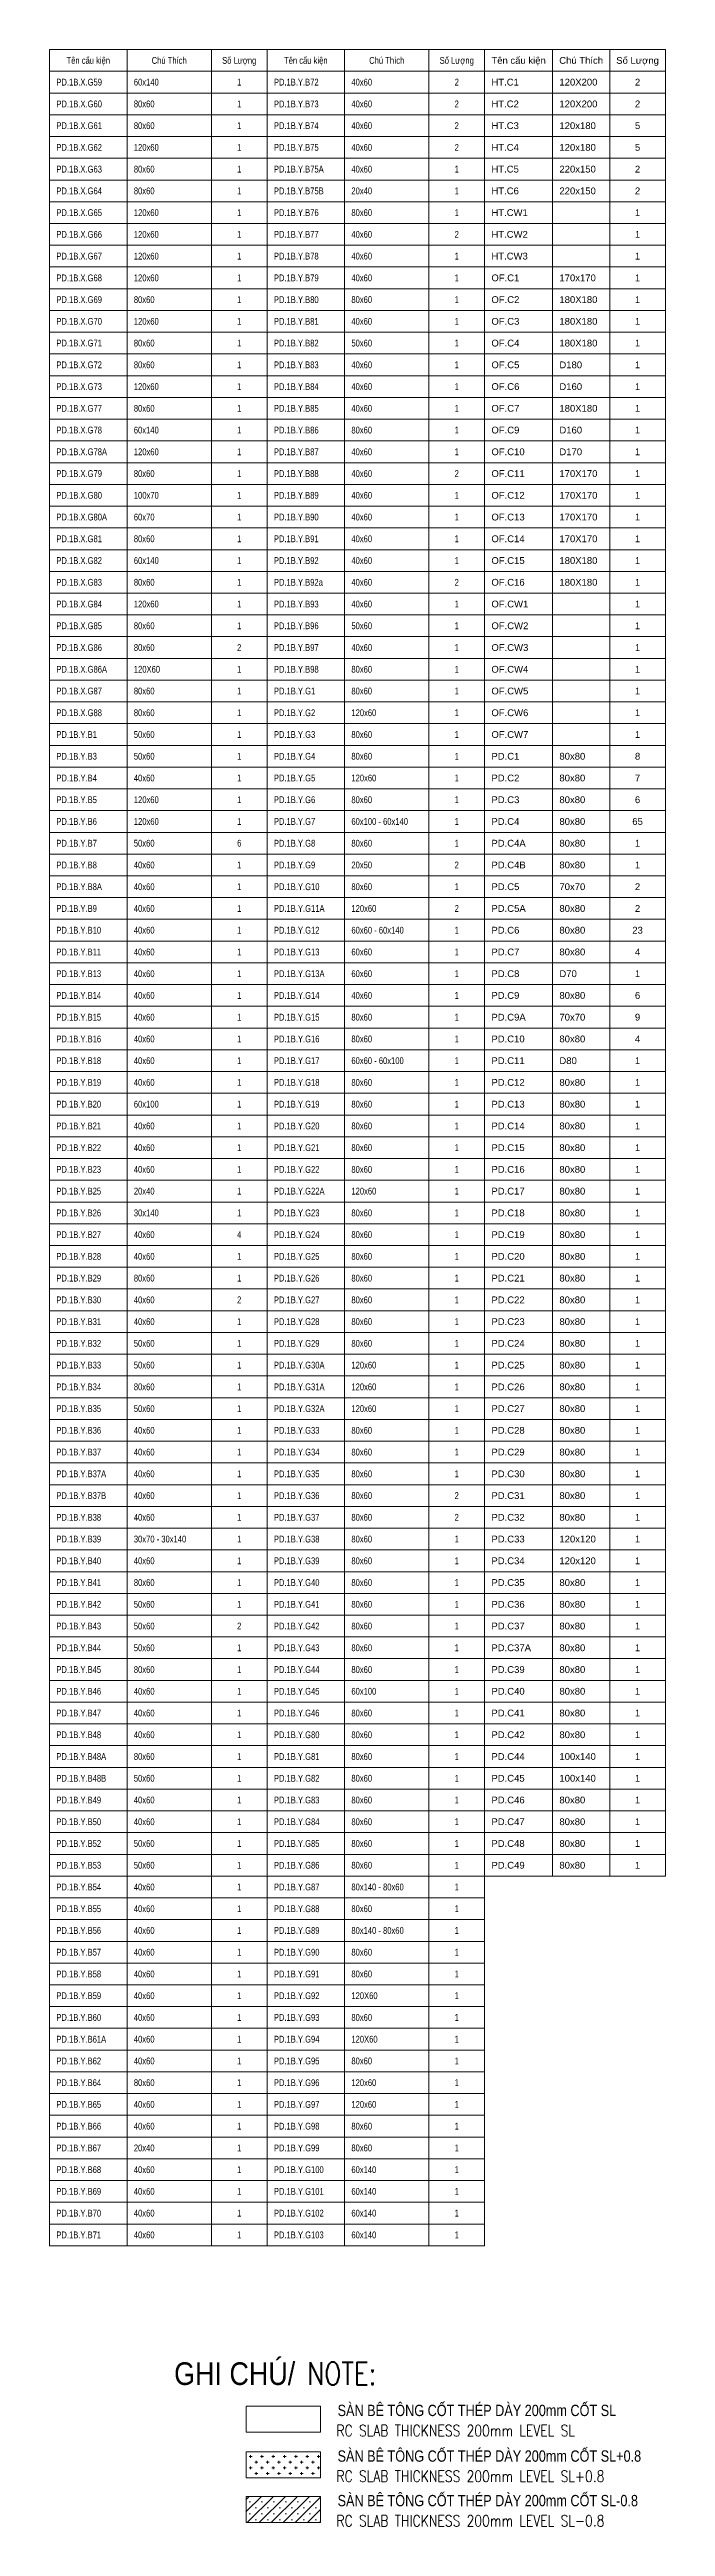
# Model space of a CAD drawing. Header units: millimetres. Extents: x -186788 to 266101, y -9748 to 236614.
# Drawn here: x 238921 to 266101, y -9748 to 99604 of the extents above; entities that cross this region are included whole.
import ezdxf
from ezdxf.enums import TextEntityAlignment as Align

# ---------------------------------------------------------------- set-up
doc = ezdxf.new("R2010")
doc.units = ezdxf.units.MM
doc.header["$MEASUREMENT"] = 0
for name, color, linetype, lineweight in [('NDC_FRAME', 7, 'Continuous', 20), ('NDC_S_CONTINUOUS', 3, 'Continuous', 20), ('NDC_S_ENG TEXT', 2, 'Continuous', 20), ('NDC_S_VN TEXT', 7, 'Continuous', 20)]:
    doc.layers.add(name, color=color, linetype=linetype, lineweight=lineweight)
doc.styles.add('NDC_ARIAL', font='arial.ttf', dxfattribs={"width": 0.85})
doc.styles.add('NDC_EN TXT', font='romans.shx', dxfattribs={"width": 0.8})
doc.styles.add('NDC_VIE TXT', font='arial.ttf', dxfattribs={"width": 0.8})

msp = doc.modelspace()

# ---------------------------------------------------------------- texts
at = {"layer": 'NDC_S_ENG TEXT', "style": 'NDC_EN TXT', "width": 0.8}
for s, p in [('RC SLAB THICKNESS 200mm LEVEL SL', (251581.6, -5766.7)), ('RC SLAB THICKNESS 200mm LEVEL SL+0.8', (251581.6, -7781.4)), ('RC SLAB THICKNESS 200mm LEVEL SL-0.8', (251581.6, -9748))]:
    msp.add_text(s, height=500, dxfattribs=at).set_placement(p)
at = {"layer": 'NDC_S_ENG TEXT', "insert": (250291.2, -2501.4), "char_height": 1000, "attachment_point": 1, "line_spacing_factor": 0.7, "style": 'NDC_EN TXT'}
msp.add_mtext_dynamic_manual_height_columns('NOTE:', width=14868.7, gutter_width=13.3, heights=[0], dxfattribs=at)
at = {"layer": 'NDC_S_VN TEXT', "style": 'NDC_ARIAL', "width": 0.8}
for s, p in [('Tên cấu kiện', (240631.5, 99124.1)), ('Chú Thích', (244201.5, 99124.1)), ('Số Lượng', (247291.5, 99124.1)), ('Tên cấu kiện', (250231.5, 99124.1)), ('Chú Thích', (253801.5, 99124.1)), ('Số Lượng', (256891.5, 99124.1)), ('1', (247291.5, 98164.1)), ('1', (247291.5, 97204.1)), ('2', (256891.5, 98164.1)), ('2', (256891.5, 97204.1)), ('1', (247291.5, 96244.1)), ('2', (256891.5, 96244.1)), ('1', (247291.5, 95284.1)), ('2', (256891.5, 95284.1)), ('1', (247291.5, 94324.1)), ('1', (256891.5, 94324.1)), ('1', (247291.5, 93364.1)), ('1', (256891.5, 93364.1)), ('1', (247291.5, 92404.1)), ('1', (256891.5, 92404.1)), ('1', (247291.5, 91444.1)), ('2', (256891.5, 91444.1)), ('1', (247291.5, 90484.1)), ('1', (247291.5, 89524.1)), ('1', (256891.5, 90484.1)), ('1', (256891.5, 89524.1)), ('1', (247291.5, 88564.1)), ('1', (256891.5, 88564.1)), ('1', (247291.5, 87604.1)), ('1', (256891.5, 87604.1)), ('1', (247291.5, 86644.1)), ('1', (256891.5, 86644.1)), ('1', (247291.5, 85684.1)), ('1', (256891.5, 85684.1)), ('1', (247291.5, 84724.1)), ('1', (256891.5, 84724.1)), ('1', (247291.5, 83764.1)), ('1', (256891.5, 83764.1)), ('1', (247291.5, 82804.1)), ('1', (256891.5, 82804.1)), ('1', (247291.5, 81844.1)), ('1', (247291.5, 80884.1)), ('2', (256891.5, 80884.1)), ('1', (256891.5, 81844.1)), ('1', (247291.5, 79924.1)), ('1', (256891.5, 79924.1)), ('1', (247291.5, 78964.1)), ('1', (256891.5, 78964.1)), ('1', (247291.5, 78004.1)), ('1', (256891.5, 78004.1)), ('1', (247291.5, 77044.1)), ('1', (256891.5, 77044.1)), ('1', (247291.5, 76084.1)), ('2', (256891.5, 76084.1)), ('1', (247291.5, 75124.1)), ('1', (256891.5, 75124.1)), ('2', (247291.5, 73204.1)), ('1', (247291.5, 74164.1)), ('1', (256891.5, 74164.1)), ('1', (256891.5, 73204.1)), ('1', (247291.5, 72244.1)), ('1', (256891.5, 72244.1)), ('1', (247291.5, 71284.1)), ('1', (256891.5, 71284.1)), ('1', (247291.5, 70324.1)), ('1', (256891.5, 70324.1)), ('1', (247291.5, 69364.1)), ('1', (256891.5, 69364.1)), ('1', (247291.5, 68404.1)), ('1', (256891.5, 68404.1)), ('1', (247291.5, 67444.1)), ('1', (256891.5, 67444.1)), ('1', (247291.5, 66484.1)), ('1', (247291.5, 65524.1)), ('1', (256891.5, 66484.1)), ('1', (256891.5, 65524.1)), ('6', (247291.5, 64564.1)), ('1', (256891.5, 64564.1)), ('1', (247291.5, 63604.1)), ('2', (256891.5, 63604.1)), ('1', (247291.5, 62644.1)), ('1', (256891.5, 62644.1)), ('1', (247291.5, 61684.1)), ('2', (256891.5, 61684.1)), ('1', (247291.5, 60724.1)), ('1', (256891.5, 60724.1)), ('1', (247291.5, 59764.1)), ('1', (256891.5, 59764.1)), ('1', (247291.5, 58804.1)), ('1', (247291.5, 57844.1)), ('1', (256891.5, 58804.1)), ('1', (256891.5, 57844.1)), ('1', (247291.5, 56884.1)), ('1', (256891.5, 56884.1)), ('1', (247291.5, 55924.1)), ('1', (256891.5, 55924.1)), ('1', (247291.5, 54964.1)), ('1', (256891.5, 54964.1)), ('1', (247291.5, 54004.1)), ('1', (256891.5, 54004.1)), ('1', (247291.5, 53044.1)), ('1', (256891.5, 53044.1)), ('1', (247291.5, 52084.1)), ('1', (256891.5, 52084.1)), ('1', (247291.5, 51124.1)), ('1', (247291.5, 50164.1)), ('1', (256891.5, 51124.1)), ('1', (256891.5, 50164.1)), ('1', (247291.5, 49204.1)), ('1', (256891.5, 49204.1)), ('1', (247291.5, 48244.1)), ('1', (256891.5, 48244.1)), ('4', (247291.5, 47284.1)), ('1', (256891.5, 47284.1)), ('1', (247291.5, 46324.1)), ('1', (256891.5, 46324.1)), ('1', (247291.5, 45364.1)), ('1', (256891.5, 45364.1)), ('2', (247291.5, 44404.1)), ('1', (256891.5, 44404.1)), ('1', (247291.5, 43444.1)), ('1', (256891.5, 43444.1)), ('1', (247291.5, 42484.1)), ('1', (247291.5, 41524.1)), ('1', (256891.5, 42484.1)), ('1', (256891.5, 41524.1)), ('1', (247291.5, 40564.1)), ('1', (256891.5, 40564.1)), ('1', (247291.5, 39604.1)), ('1', (256891.5, 39604.1)), ('1', (247291.5, 38644.1)), ('1', (256891.5, 38644.1)), ('1', (247291.5, 37684.1)), ('1', (256891.5, 37684.1)), ('1', (247291.5, 36724.1)), ('1', (256891.5, 36724.1)), ('1', (247291.5, 35764.1)), ('2', (256891.5, 35764.1)), ('1', (247291.5, 34804.1)), ('1', (247291.5, 33844.1)), ('2', (256891.5, 34804.1)), ('1', (256891.5, 33844.1)), ('1', (247291.5, 32884.1)), ('1', (256891.5, 32884.1)), ('1', (247291.5, 31924.1)), ('1', (256891.5, 31924.1)), ('1', (247291.5, 30964.1)), ('1', (256891.5, 30964.1)), ('2', (247291.5, 30004.1)), ('1', (256891.5, 30004.1)), ('1', (247291.5, 29044.1)), ('1', (256891.5, 29044.1)), ('1', (247291.5, 28084.1)), ('1', (256891.5, 28084.1)), ('1', (247291.5, 27124.1)), ('1', (247291.5, 26164.1)), ('1', (256891.5, 27124.1)), ('1', (256891.5, 26164.1)), ('1', (247291.5, 25204.1)), ('1', (256891.5, 25204.1)), ('1', (247291.5, 24244.1)), ('1', (256891.5, 24244.1)), ('1', (247291.5, 23284.1)), ('1', (256891.5, 23284.1)), ('1', (247291.5, 22324.1)), ('1', (256891.5, 22324.1)), ('1', (247291.5, 21364.1)), ('1', (256891.5, 21364.1)), ('1', (247291.5, 20404.1)), ('1', (256891.5, 20404.1)), ('1', (247291.5, 19444.1)), ('1', (247291.5, 18484.1)), ('1', (256891.5, 19444.1)), ('1', (256891.5, 18484.1)), ('1', (247291.5, 17524.1)), ('1', (256891.5, 17524.1)), ('1', (247291.5, 16564.1)), ('1', (256891.5, 16564.1)), ('1', (247291.5, 15604.1)), ('1', (256891.5, 15604.1)), ('1', (247291.5, 14644.1)), ('1', (256891.5, 14644.1)), ('1', (247291.5, 13684.1)), ('1', (256891.5, 13684.1)), ('1', (247291.5, 12724.1)), ('1', (256891.5, 12724.1)), ('1', (247291.5, 11764.1)), ('1', (247291.5, 10804.1)), ('1', (256891.5, 11764.1)), ('1', (256891.5, 10804.1)), ('1', (247291.5, 9844.1)), ('1', (256891.5, 9844.1)), ('1', (247291.5, 8884.1)), ('1', (256891.5, 8884.1)), ('1', (247291.5, 7924.1)), ('1', (256891.5, 7924.1)), ('1', (247291.5, 6964.1)), ('1', (256891.5, 6964.1)), ('1', (247291.5, 6004.1)), ('1', (256891.5, 6004.1)), ('1', (247291.5, 5044.1)), ('1', (256891.5, 5044.1)), ('1', (247291.5, 4084.1)), ('1', (256891.5, 4084.1)), ('1', (247291.5, 3124.1)), ('1', (256891.5, 3124.1))]:
    msp.add_text(s, height=300, dxfattribs=at).set_placement(p, align=Align.MIDDLE_CENTER)
at = {"layer": 'NDC_S_VN TEXT', "style": 'NDC_ARIAL'}
for s, p in [('Tên cấu kiện', (259621.5, 99124.1)), ('Chú Thích', (262381.5, 99124.1)), ('Số Lượng', (264871.5, 99124.1)), ('2', (264871.5, 98164.1)), ('2', (264871.5, 97204.1)), ('5', (264871.5, 96244.1)), ('5', (264871.5, 95284.1)), ('2', (264871.5, 94324.1)), ('2', (264871.5, 93364.1)), ('1', (264871.5, 92404.1)), ('1', (264871.5, 91444.1)), ('1', (264871.5, 90484.1)), ('1', (264871.5, 89524.1)), ('1', (264871.5, 88564.1)), ('1', (264871.5, 87604.1)), ('1', (264871.5, 86644.1)), ('1', (264871.5, 85684.1)), ('1', (264871.5, 84724.1)), ('1', (264871.5, 83764.1)), ('1', (264871.5, 82804.1)), ('1', (264871.5, 81844.1)), ('1', (264871.5, 80884.1)), ('1', (264871.5, 79924.1)), ('1', (264871.5, 78964.1)), ('1', (264871.5, 78004.1)), ('1', (264871.5, 77044.1)), ('1', (264871.5, 76084.1)), ('1', (264871.5, 75124.1)), ('1', (264871.5, 74164.1)), ('1', (264871.5, 73204.1)), ('1', (264871.5, 72244.1)), ('1', (264871.5, 71284.1)), ('1', (264871.5, 70324.1)), ('1', (264871.5, 69364.1)), ('8', (264871.5, 68404.1)), ('7', (264871.5, 67444.1)), ('65', (264871.5, 65524.1)), ('6', (264871.5, 66484.1)), ('1', (264871.5, 64564.1)), ('1', (264871.5, 63604.1)), ('2', (264871.5, 62644.1)), ('2', (264871.5, 61684.1)), ('23', (264871.5, 60724.1)), ('4', (264871.5, 59764.1)), ('6', (264871.5, 57844.1)), ('1', (264871.5, 58804.1)), ('9', (264871.5, 56884.1)), ('4', (264871.5, 55924.1)), ('1', (264871.5, 54964.1)), ('1', (264871.5, 54004.1)), ('1', (264871.5, 53044.1)), ('1', (264871.5, 52084.1)), ('1', (264871.5, 51124.1)), ('1', (264871.5, 50164.1)), ('1', (264871.5, 49204.1)), ('1', (264871.5, 48244.1)), ('1', (264871.5, 47284.1)), ('1', (264871.5, 46324.1)), ('1', (264871.5, 45364.1)), ('1', (264871.5, 44404.1)), ('1', (264871.5, 43444.1)), ('1', (264871.5, 42484.1)), ('1', (264871.5, 41524.1)), ('1', (264871.5, 40564.1)), ('1', (264871.5, 39604.1)), ('1', (264871.5, 38644.1)), ('1', (264871.5, 37684.1)), ('1', (264871.5, 36724.1)), ('1', (264871.5, 35764.1)), ('1', (264871.5, 34804.1)), ('1', (264871.5, 33844.1)), ('1', (264871.5, 32884.1)), ('1', (264871.5, 31924.1)), ('1', (264871.5, 30964.1)), ('1', (264871.5, 30004.1)), ('1', (264871.5, 29044.1)), ('1', (264871.5, 28084.1)), ('1', (264871.5, 27124.1)), ('1', (264871.5, 26164.1)), ('1', (264871.5, 25204.1)), ('1', (264871.5, 24244.1)), ('1', (264871.5, 23284.1)), ('1', (264871.5, 22324.1)), ('1', (264871.5, 21364.1)), ('1', (264871.5, 20404.1)), ('1', (264871.5, 19444.1))]:
    msp.add_text(s, height=300, dxfattribs=at).set_placement(p, align=Align.MIDDLE_CENTER)
at = {"layer": 'NDC_S_VN TEXT', "style": 'NDC_ARIAL', "width": 0.8}
for s, p in [('PD.1B.X.G59', (239221.5, 98164.1)), ('PD.1B.X.G60', (239221.5, 97204.1)), ('80x60', (242641.5, 97204.1)), ('60x140', (242641.5, 98164.1)), ('PD.1B.Y.B72', (248821.5, 98164.1)), ('PD.1B.Y.B73', (248821.5, 97204.1)), ('40x60', (252241.5, 98164.1)), ('40x60', (252241.5, 97204.1)), ('PD.1B.X.G61', (239221.5, 96244.1)), ('80x60', (242641.5, 96244.1)), ('PD.1B.Y.B74', (248821.5, 96244.1)), ('40x60', (252241.5, 96244.1)), ('PD.1B.X.G62', (239221.5, 95284.1)), ('120x60', (242641.5, 95284.1)), ('PD.1B.Y.B75', (248821.5, 95284.1)), ('40x60', (252241.5, 95284.1)), ('PD.1B.X.G63', (239221.5, 94324.1)), ('80x60', (242641.5, 94324.1)), ('PD.1B.Y.B75A', (248821.5, 94324.1)), ('40x60', (252241.5, 94324.1)), ('PD.1B.X.G64', (239221.5, 93364.1)), ('80x60', (242641.5, 93364.1)), ('PD.1B.Y.B75B', (248821.5, 93364.1)), ('20x40', (252241.5, 93364.1)), ('PD.1B.X.G65', (239221.5, 92404.1)), ('120x60', (242641.5, 92404.1)), ('PD.1B.Y.B76', (248821.5, 92404.1)), ('80x60', (252241.5, 92404.1)), ('PD.1B.X.G66', (239221.5, 91444.1)), ('120x60', (242641.5, 91444.1)), ('PD.1B.Y.B77', (248821.5, 91444.1)), ('40x60', (252241.5, 91444.1)), ('PD.1B.X.G67', (239221.5, 90484.1)), ('PD.1B.X.G68', (239221.5, 89524.1)), ('120x60', (242641.5, 90484.1)), ('120x60', (242641.5, 89524.1)), ('PD.1B.Y.B78', (248821.5, 90484.1)), ('PD.1B.Y.B79', (248821.5, 89524.1)), ('40x60', (252241.5, 90484.1)), ('40x60', (252241.5, 89524.1)), ('PD.1B.X.G69', (239221.5, 88564.1)), ('80x60', (242641.5, 88564.1)), ('PD.1B.Y.B80', (248821.5, 88564.1)), ('80x60', (252241.5, 88564.1)), ('PD.1B.X.G70', (239221.5, 87604.1)), ('120x60', (242641.5, 87604.1)), ('PD.1B.Y.B81', (248821.5, 87604.1)), ('40x60', (252241.5, 87604.1)), ('PD.1B.X.G71', (239221.5, 86644.1)), ('80x60', (242641.5, 86644.1)), ('PD.1B.Y.B82', (248821.5, 86644.1)), ('50x60', (252241.5, 86644.1)), ('PD.1B.X.G72', (239221.5, 85684.1)), ('80x60', (242641.5, 85684.1)), ('PD.1B.Y.B83', (248821.5, 85684.1)), ('40x60', (252241.5, 85684.1)), ('PD.1B.X.G73', (239221.5, 84724.1)), ('120x60', (242641.5, 84724.1)), ('PD.1B.Y.B84', (248821.5, 84724.1)), ('40x60', (252241.5, 84724.1)), ('PD.1B.X.G77', (239221.5, 83764.1)), ('80x60', (242641.5, 83764.1)), ('PD.1B.Y.B85', (248821.5, 83764.1)), ('40x60', (252241.5, 83764.1)), ('PD.1B.X.G78', (239221.5, 82804.1)), ('60x140', (242641.5, 82804.1)), ('PD.1B.Y.B86', (248821.5, 82804.1)), ('80x60', (252241.5, 82804.1)), ('PD.1B.X.G78A', (239221.5, 81844.1)), ('PD.1B.X.G79', (239221.5, 80884.1)), ('80x60', (242641.5, 80884.1)), ('120x60', (242641.5, 81844.1)), ('PD.1B.Y.B87', (248821.5, 81844.1)), ('PD.1B.Y.B88', (248821.5, 80884.1)), ('40x60', (252241.5, 81844.1)), ('40x60', (252241.5, 80884.1)), ('PD.1B.X.G80', (239221.5, 79924.1)), ('100x70', (242641.5, 79924.1)), ('PD.1B.Y.B89', (248821.5, 79924.1)), ('40x60', (252241.5, 79924.1)), ('PD.1B.X.G80A', (239221.5, 78964.1)), ('60x70', (242641.5, 78964.1)), ('PD.1B.Y.B90', (248821.5, 78964.1)), ('40x60', (252241.5, 78964.1)), ('PD.1B.X.G81', (239221.5, 78004.1)), ('80x60', (242641.5, 78004.1)), ('PD.1B.Y.B91', (248821.5, 78004.1)), ('40x60', (252241.5, 78004.1)), ('PD.1B.X.G82', (239221.5, 77044.1)), ('60x140', (242641.5, 77044.1)), ('PD.1B.Y.B92', (248821.5, 77044.1)), ('40x60', (252241.5, 77044.1)), ('PD.1B.X.G83', (239221.5, 76084.1)), ('80x60', (242641.5, 76084.1)), ('PD.1B.Y.B92a', (248821.5, 76084.1)), ('40x60', (252241.5, 76084.1)), ('PD.1B.X.G84', (239221.5, 75124.1)), ('120x60', (242641.5, 75124.1)), ('PD.1B.Y.B93', (248821.5, 75124.1)), ('40x60', (252241.5, 75124.1)), ('PD.1B.X.G85', (239221.5, 74164.1)), ('PD.1B.X.G86', (239221.5, 73204.1)), ('80x60', (242641.5, 74164.1)), ('80x60', (242641.5, 73204.1)), ('PD.1B.Y.B96', (248821.5, 74164.1)), ('PD.1B.Y.B97', (248821.5, 73204.1)), ('40x60', (252241.5, 73204.1)), ('50x60', (252241.5, 74164.1)), ('PD.1B.X.G86A', (239221.5, 72244.1)), ('120X60', (242641.5, 72244.1)), ('PD.1B.Y.B98', (248821.5, 72244.1)), ('80x60', (252241.5, 72244.1)), ('PD.1B.X.G87', (239221.5, 71284.1)), ('80x60', (242641.5, 71284.1)), ('PD.1B.Y.G1', (248821.5, 71284.1)), ('80x60', (252241.5, 71284.1)), ('PD.1B.X.G88', (239221.5, 70324.1)), ('80x60', (242641.5, 70324.1)), ('PD.1B.Y.G2', (248821.5, 70324.1)), ('120x60', (252241.5, 70324.1)), ('PD.1B.Y.B1', (239221.5, 69364.1)), ('50x60', (242641.5, 69364.1)), ('PD.1B.Y.G3', (248821.5, 69364.1)), ('80x60', (252241.5, 69364.1)), ('PD.1B.Y.B3', (239221.5, 68404.1)), ('50x60', (242641.5, 68404.1)), ('PD.1B.Y.G4', (248821.5, 68404.1)), ('80x60', (252241.5, 68404.1)), ('PD.1B.Y.B4', (239221.5, 67444.1)), ('40x60', (242641.5, 67444.1)), ('PD.1B.Y.G5', (248821.5, 67444.1)), ('120x60', (252241.5, 67444.1)), ('PD.1B.Y.B5', (239221.5, 66484.1)), ('PD.1B.Y.B6', (239221.5, 65524.1)), ('120x60', (242641.5, 66484.1)), ('120x60', (242641.5, 65524.1)), ('PD.1B.Y.G6', (248821.5, 66484.1)), ('PD.1B.Y.G7', (248821.5, 65524.1)), ('80x60', (252241.5, 66484.1)), ('60x100 - 60x140', (252241.5, 65524.1)), ('PD.1B.Y.B7', (239221.5, 64564.1)), ('50x60', (242641.5, 64564.1)), ('PD.1B.Y.G8', (248821.5, 64564.1)), ('80x60', (252241.5, 64564.1)), ('PD.1B.Y.B8', (239221.5, 63604.1)), ('40x60', (242641.5, 63604.1)), ('PD.1B.Y.G9', (248821.5, 63604.1)), ('20x50', (252241.5, 63604.1)), ('PD.1B.Y.B8A', (239221.5, 62644.1)), ('40x60', (242641.5, 62644.1)), ('PD.1B.Y.G10', (248821.5, 62644.1)), ('80x60', (252241.5, 62644.1)), ('PD.1B.Y.B9', (239221.5, 61684.1)), ('40x60', (242641.5, 61684.1)), ('PD.1B.Y.G11A', (248821.5, 61684.1)), ('120x60', (252241.5, 61684.1)), ('PD.1B.Y.B10', (239221.5, 60724.1)), ('40x60', (242641.5, 60724.1)), ('PD.1B.Y.G12', (248821.5, 60724.1)), ('60x60 - 60x140', (252241.5, 60724.1)), ('PD.1B.Y.B11', (239221.5, 59764.1)), ('40x60', (242641.5, 59764.1)), ('PD.1B.Y.G13', (248821.5, 59764.1)), ('60x60', (252241.5, 59764.1)), ('PD.1B.Y.B13', (239221.5, 58804.1)), ('PD.1B.Y.B14', (239221.5, 57844.1)), ('40x60', (242641.5, 58804.1)), ('40x60', (242641.5, 57844.1)), ('PD.1B.Y.G13A', (248821.5, 58804.1)), ('PD.1B.Y.G14', (248821.5, 57844.1)), ('40x60', (252241.5, 57844.1)), ('60x60', (252241.5, 58804.1)), ('PD.1B.Y.B15', (239221.5, 56884.1)), ('40x60', (242641.5, 56884.1)), ('PD.1B.Y.G15', (248821.5, 56884.1)), ('80x60', (252241.5, 56884.1)), ('PD.1B.Y.B16', (239221.5, 55924.1)), ('40x60', (242641.5, 55924.1)), ('PD.1B.Y.G16', (248821.5, 55924.1)), ('80x60', (252241.5, 55924.1)), ('PD.1B.Y.B18', (239221.5, 54964.1)), ('40x60', (242641.5, 54964.1)), ('PD.1B.Y.G17', (248821.5, 54964.1)), ('60x60 - 60x100', (252241.5, 54964.1)), ('PD.1B.Y.B19', (239221.5, 54004.1)), ('40x60', (242641.5, 54004.1)), ('PD.1B.Y.G18', (248821.5, 54004.1)), ('80x60', (252241.5, 54004.1)), ('PD.1B.Y.B20', (239221.5, 53044.1)), ('60x100', (242641.5, 53044.1)), ('PD.1B.Y.G19', (248821.5, 53044.1)), ('80x60', (252241.5, 53044.1)), ('PD.1B.Y.B21', (239221.5, 52084.1)), ('40x60', (242641.5, 52084.1)), ('PD.1B.Y.G20', (248821.5, 52084.1)), ('80x60', (252241.5, 52084.1)), ('PD.1B.Y.B22', (239221.5, 51124.1)), ('PD.1B.Y.B23', (239221.5, 50164.1)), ('40x60', (242641.5, 51124.1)), ('40x60', (242641.5, 50164.1)), ('PD.1B.Y.G21', (248821.5, 51124.1)), ('PD.1B.Y.G22', (248821.5, 50164.1)), ('80x60', (252241.5, 51124.1)), ('80x60', (252241.5, 50164.1)), ('PD.1B.Y.B25', (239221.5, 49204.1)), ('20x40', (242641.5, 49204.1)), ('PD.1B.Y.G22A', (248821.5, 49204.1)), ('120x60', (252241.5, 49204.1)), ('PD.1B.Y.B26', (239221.5, 48244.1)), ('30x140', (242641.5, 48244.1)), ('PD.1B.Y.G23', (248821.5, 48244.1)), ('80x60', (252241.5, 48244.1)), ('PD.1B.Y.B27', (239221.5, 47284.1)), ('40x60', (242641.5, 47284.1)), ('PD.1B.Y.G24', (248821.5, 47284.1)), ('80x60', (252241.5, 47284.1)), ('PD.1B.Y.B28', (239221.5, 46324.1)), ('40x60', (242641.5, 46324.1)), ('PD.1B.Y.G25', (248821.5, 46324.1)), ('80x60', (252241.5, 46324.1)), ('PD.1B.Y.B29', (239221.5, 45364.1)), ('80x60', (242641.5, 45364.1)), ('PD.1B.Y.G26', (248821.5, 45364.1)), ('80x60', (252241.5, 45364.1)), ('PD.1B.Y.B30', (239221.5, 44404.1)), ('40x60', (242641.5, 44404.1)), ('PD.1B.Y.G27', (248821.5, 44404.1)), ('80x60', (252241.5, 44404.1)), ('PD.1B.Y.B31', (239221.5, 43444.1)), ('40x60', (242641.5, 43444.1)), ('PD.1B.Y.G28', (248821.5, 43444.1)), ('80x60', (252241.5, 43444.1)), ('PD.1B.Y.B32', (239221.5, 42484.1)), ('PD.1B.Y.B33', (239221.5, 41524.1)), ('50x60', (242641.5, 42484.1)), ('50x60', (242641.5, 41524.1)), ('PD.1B.Y.G29', (248821.5, 42484.1)), ('PD.1B.Y.G30A', (248821.5, 41524.1)), ('80x60', (252241.5, 42484.1)), ('120x60', (252241.5, 41524.1)), ('PD.1B.Y.B34', (239221.5, 40564.1)), ('80x60', (242641.5, 40564.1)), ('PD.1B.Y.G31A', (248821.5, 40564.1)), ('120x60', (252241.5, 40564.1)), ('PD.1B.Y.B35', (239221.5, 39604.1)), ('50x60', (242641.5, 39604.1)), ('PD.1B.Y.G32A', (248821.5, 39604.1)), ('120x60', (252241.5, 39604.1)), ('PD.1B.Y.B36', (239221.5, 38644.1)), ('40x60', (242641.5, 38644.1)), ('PD.1B.Y.G33', (248821.5, 38644.1)), ('80x60', (252241.5, 38644.1)), ('PD.1B.Y.B37', (239221.5, 37684.1)), ('40x60', (242641.5, 37684.1)), ('PD.1B.Y.G34', (248821.5, 37684.1)), ('80x60', (252241.5, 37684.1)), ('PD.1B.Y.B37A', (239221.5, 36724.1)), ('40x60', (242641.5, 36724.1)), ('PD.1B.Y.G35', (248821.5, 36724.1)), ('80x60', (252241.5, 36724.1)), ('PD.1B.Y.B37B', (239221.5, 35764.1)), ('40x60', (242641.5, 35764.1)), ('PD.1B.Y.G36', (248821.5, 35764.1)), ('80x60', (252241.5, 35764.1)), ('PD.1B.Y.B38', (239221.5, 34804.1)), ('PD.1B.Y.B39', (239221.5, 33844.1)), ('40x60', (242641.5, 34804.1)), ('30x70 - 30x140', (242641.5, 33844.1)), ('PD.1B.Y.G37', (248821.5, 34804.1)), ('PD.1B.Y.G38', (248821.5, 33844.1)), ('80x60', (252241.5, 34804.1)), ('80x60', (252241.5, 33844.1)), ('PD.1B.Y.B40', (239221.5, 32884.1)), ('40x60', (242641.5, 32884.1)), ('PD.1B.Y.G39', (248821.5, 32884.1)), ('80x60', (252241.5, 32884.1)), ('PD.1B.Y.B41', (239221.5, 31924.1)), ('80x60', (242641.5, 31924.1)), ('PD.1B.Y.G40', (248821.5, 31924.1)), ('80x60', (252241.5, 31924.1)), ('PD.1B.Y.B42', (239221.5, 30964.1)), ('50x60', (242641.5, 30964.1)), ('PD.1B.Y.G41', (248821.5, 30964.1)), ('80x60', (252241.5, 30964.1)), ('PD.1B.Y.B43', (239221.5, 30004.1)), ('50x60', (242641.5, 30004.1)), ('PD.1B.Y.G42', (248821.5, 30004.1)), ('80x60', (252241.5, 30004.1)), ('PD.1B.Y.B44', (239221.5, 29044.1)), ('50x60', (242641.5, 29044.1)), ('PD.1B.Y.G43', (248821.5, 29044.1)), ('80x60', (252241.5, 29044.1)), ('PD.1B.Y.B45', (239221.5, 28084.1)), ('80x60', (242641.5, 28084.1)), ('PD.1B.Y.G44', (248821.5, 28084.1)), ('80x60', (252241.5, 28084.1)), ('PD.1B.Y.B46', (239221.5, 27124.1)), ('PD.1B.Y.B47', (239221.5, 26164.1)), ('40x60', (242641.5, 27124.1)), ('40x60', (242641.5, 26164.1)), ('PD.1B.Y.G45', (248821.5, 27124.1)), ('PD.1B.Y.G46', (248821.5, 26164.1)), ('80x60', (252241.5, 26164.1)), ('60x100', (252241.5, 27124.1)), ('PD.1B.Y.B48', (239221.5, 25204.1)), ('40x60', (242641.5, 25204.1)), ('PD.1B.Y.G80', (248821.5, 25204.1)), ('80x60', (252241.5, 25204.1)), ('PD.1B.Y.B48A', (239221.5, 24244.1)), ('80x60', (242641.5, 24244.1)), ('PD.1B.Y.G81', (248821.5, 24244.1)), ('80x60', (252241.5, 24244.1)), ('PD.1B.Y.B48B', (239221.5, 23284.1)), ('50x60', (242641.5, 23284.1)), ('PD.1B.Y.G82', (248821.5, 23284.1)), ('80x60', (252241.5, 23284.1)), ('PD.1B.Y.B49', (239221.5, 22324.1)), ('40x60', (242641.5, 22324.1)), ('PD.1B.Y.G83', (248821.5, 22324.1)), ('80x60', (252241.5, 22324.1)), ('PD.1B.Y.B50', (239221.5, 21364.1)), ('40x60', (242641.5, 21364.1)), ('PD.1B.Y.G84', (248821.5, 21364.1)), ('80x60', (252241.5, 21364.1)), ('PD.1B.Y.B52', (239221.5, 20404.1)), ('50x60', (242641.5, 20404.1)), ('PD.1B.Y.G85', (248821.5, 20404.1)), ('80x60', (252241.5, 20404.1)), ('PD.1B.Y.B53', (239221.5, 19444.1)), ('PD.1B.Y.B54', (239221.5, 18484.1)), ('40x60', (242641.5, 18484.1)), ('50x60', (242641.5, 19444.1)), ('PD.1B.Y.G86', (248821.5, 19444.1)), ('PD.1B.Y.G87', (248821.5, 18484.1)), ('80x60', (252241.5, 19444.1)), ('80x140 - 80x60', (252241.5, 18484.1)), ('PD.1B.Y.B55', (239221.5, 17524.1)), ('40x60', (242641.5, 17524.1)), ('PD.1B.Y.G88', (248821.5, 17524.1)), ('80x60', (252241.5, 17524.1)), ('PD.1B.Y.B56', (239221.5, 16564.1)), ('40x60', (242641.5, 16564.1)), ('PD.1B.Y.G89', (248821.5, 16564.1)), ('80x140 - 80x60', (252241.5, 16564.1)), ('PD.1B.Y.B57', (239221.5, 15604.1)), ('40x60', (242641.5, 15604.1)), ('PD.1B.Y.G90', (248821.5, 15604.1)), ('80x60', (252241.5, 15604.1)), ('PD.1B.Y.B58', (239221.5, 14644.1)), ('40x60', (242641.5, 14644.1)), ('PD.1B.Y.G91', (248821.5, 14644.1)), ('80x60', (252241.5, 14644.1)), ('PD.1B.Y.B59', (239221.5, 13684.1)), ('40x60', (242641.5, 13684.1)), ('PD.1B.Y.G92', (248821.5, 13684.1)), ('120X60', (252241.5, 13684.1)), ('PD.1B.Y.B60', (239221.5, 12724.1)), ('40x60', (242641.5, 12724.1)), ('PD.1B.Y.G93', (248821.5, 12724.1)), ('80x60', (252241.5, 12724.1)), ('PD.1B.Y.B61A', (239221.5, 11764.1)), ('PD.1B.Y.B62', (239221.5, 10804.1)), ('40x60', (242641.5, 11764.1)), ('40x60', (242641.5, 10804.1)), ('PD.1B.Y.G94', (248821.5, 11764.1)), ('PD.1B.Y.G95', (248821.5, 10804.1)), ('80x60', (252241.5, 10804.1)), ('120X60', (252241.5, 11764.1)), ('PD.1B.Y.B64', (239221.5, 9844.1)), ('80x60', (242641.5, 9844.1)), ('PD.1B.Y.G96', (248821.5, 9844.1)), ('120x60', (252241.5, 9844.1)), ('PD.1B.Y.B65', (239221.5, 8884.1)), ('40x60', (242641.5, 8884.1)), ('PD.1B.Y.G97', (248821.5, 8884.1)), ('120x60', (252241.5, 8884.1)), ('PD.1B.Y.B66', (239221.5, 7924.1)), ('40x60', (242641.5, 7924.1)), ('PD.1B.Y.G98', (248821.5, 7924.1)), ('80x60', (252241.5, 7924.1)), ('PD.1B.Y.B67', (239221.5, 6964.1)), ('20x40', (242641.5, 6964.1)), ('PD.1B.Y.G99', (248821.5, 6964.1)), ('80x60', (252241.5, 6964.1)), ('PD.1B.Y.B68', (239221.5, 6004.1)), ('40x60', (242641.5, 6004.1)), ('PD.1B.Y.G100', (248821.5, 6004.1)), ('60x140', (252241.5, 6004.1)), ('PD.1B.Y.B69', (239221.5, 5044.1)), ('40x60', (242641.5, 5044.1)), ('PD.1B.Y.G101', (248821.5, 5044.1)), ('60x140', (252241.5, 5044.1)), ('PD.1B.Y.B70', (239221.5, 4084.1)), ('40x60', (242641.5, 4084.1)), ('PD.1B.Y.G102', (248821.5, 4084.1)), ('60x140', (252241.5, 4084.1)), ('PD.1B.Y.B71', (239221.5, 3124.1)), ('40x60', (242641.5, 3124.1)), ('PD.1B.Y.G103', (248821.5, 3124.1)), ('60x140', (252241.5, 3124.1))]:
    msp.add_text(s, height=300, dxfattribs=at).set_placement(p, align=Align.MIDDLE_LEFT)
at = {"layer": 'NDC_S_VN TEXT', "style": 'NDC_ARIAL'}
for s, p in [('HT.C1', (258421.5, 98164.1)), ('HT.C2', (258421.5, 97204.1)), ('120X200', (261421.5, 98164.1)), ('120X200', (261421.5, 97204.1)), ('HT.C3', (258421.5, 96244.1)), ('120x180', (261421.5, 96244.1)), ('HT.C4', (258421.5, 95284.1)), ('120x180', (261421.5, 95284.1)), ('HT.C5', (258421.5, 94324.1)), ('220x150', (261421.5, 94324.1)), ('HT.C6', (258421.5, 93364.1)), ('220x150', (261421.5, 93364.1)), ('HT.CW1', (258421.5, 92404.1)), ('HT.CW2', (258421.5, 91444.1)), ('OF.C1', (258421.5, 89524.1)), ('HT.CW3', (258421.5, 90484.1)), ('170x170', (261421.5, 89524.1)), ('OF.C2', (258421.5, 88564.1)), ('180X180', (261421.5, 88564.1)), ('OF.C3', (258421.5, 87604.1)), ('180X180', (261421.5, 87604.1)), ('OF.C4', (258421.5, 86644.1)), ('180X180', (261421.5, 86644.1)), ('OF.C5', (258421.5, 85684.1)), ('D180', (261421.5, 85684.1)), ('OF.C6', (258421.5, 84724.1)), ('D160', (261421.5, 84724.1)), ('OF.C7', (258421.5, 83764.1)), ('180X180', (261421.5, 83764.1)), ('OF.C9', (258421.5, 82804.1)), ('D160', (261421.5, 82804.1)), ('OF.C10', (258421.5, 81844.1)), ('OF.C11', (258421.5, 80884.1)), ('170X170', (261421.5, 80884.1)), ('D170', (261421.5, 81844.1)), ('OF.C12', (258421.5, 79924.1)), ('170X170', (261421.5, 79924.1)), ('OF.C13', (258421.5, 78964.1)), ('170X170', (261421.5, 78964.1)), ('OF.C14', (258421.5, 78004.1)), ('170X170', (261421.5, 78004.1)), ('OF.C15', (258421.5, 77044.1)), ('180X180', (261421.5, 77044.1)), ('OF.C16', (258421.5, 76084.1)), ('180X180', (261421.5, 76084.1)), ('PD.C1', (258421.5, 68404.1)), ('80x80', (261421.5, 68404.1)), ('PD.C2', (258421.5, 67444.1)), ('80x80', (261421.5, 67444.1)), ('PD.C3', (258421.5, 66484.1)), ('PD.C4', (258421.5, 65524.1)), ('80x80', (261421.5, 66484.1)), ('80x80', (261421.5, 65524.1)), ('PD.C4A', (258421.5, 64564.1)), ('80x80', (261421.5, 64564.1)), ('PD.C4B', (258421.5, 63604.1)), ('80x80', (261421.5, 63604.1)), ('PD.C5', (258421.5, 62644.1)), ('70x70', (261421.5, 62644.1)), ('PD.C5A', (258421.5, 61684.1)), ('80x80', (261421.5, 61684.1)), ('PD.C6', (258421.5, 60724.1)), ('80x80', (261421.5, 60724.1)), ('PD.C8', (258421.5, 58804.1)), ('PD.C9', (258421.5, 57844.1)), ('80x80', (261421.5, 57844.1)), ('D70', (261421.5, 58804.1)), ('PD.C9A', (258421.5, 56884.1)), ('70x70', (261421.5, 56884.1)), ('PD.C11', (258421.5, 54964.1)), ('D80', (261421.5, 54964.1)), ('PD.C12', (258421.5, 54004.1)), ('80x80', (261421.5, 54004.1)), ('PD.C13', (258421.5, 53044.1)), ('80x80', (261421.5, 53044.1)), ('PD.C14', (258421.5, 52084.1)), ('80x80', (261421.5, 52084.1)), ('PD.C15', (258421.5, 51124.1)), ('PD.C16', (258421.5, 50164.1)), ('80x80', (261421.5, 51124.1)), ('80x80', (261421.5, 50164.1)), ('PD.C17', (258421.5, 49204.1)), ('80x80', (261421.5, 49204.1)), ('PD.C18', (258421.5, 48244.1)), ('80x80', (261421.5, 48244.1)), ('PD.C19', (258421.5, 47284.1)), ('80x80', (261421.5, 47284.1)), ('PD.C20', (258421.5, 46324.1)), ('80x80', (261421.5, 46324.1)), ('PD.C21', (258421.5, 45364.1)), ('80x80', (261421.5, 45364.1)), ('PD.C22', (258421.5, 44404.1)), ('80x80', (261421.5, 44404.1)), ('PD.C23', (258421.5, 43444.1)), ('80x80', (261421.5, 43444.1)), ('PD.C24', (258421.5, 42484.1)), ('PD.C25', (258421.5, 41524.1)), ('80x80', (261421.5, 42484.1)), ('80x80', (261421.5, 41524.1)), ('PD.C26', (258421.5, 40564.1)), ('80x80', (261421.5, 40564.1)), ('PD.C27', (258421.5, 39604.1)), ('80x80', (261421.5, 39604.1)), ('PD.C28', (258421.5, 38644.1)), ('80x80', (261421.5, 38644.1)), ('PD.C29', (258421.5, 37684.1)), ('80x80', (261421.5, 37684.1)), ('PD.C30', (258421.5, 36724.1)), ('80x80', (261421.5, 36724.1)), ('PD.C31', (258421.5, 35764.1)), ('80x80', (261421.5, 35764.1)), ('PD.C32', (258421.5, 34804.1)), ('PD.C33', (258421.5, 33844.1)), ('80x80', (261421.5, 34804.1)), ('120x120', (261421.5, 33844.1)), ('PD.C34', (258421.5, 32884.1)), ('120x120', (261421.5, 32884.1)), ('PD.C35', (258421.5, 31924.1)), ('80x80', (261421.5, 31924.1)), ('PD.C36', (258421.5, 30964.1)), ('80x80', (261421.5, 30964.1)), ('PD.C37', (258421.5, 30004.1)), ('80x80', (261421.5, 30004.1)), ('PD.C37A', (258421.5, 29044.1)), ('80x80', (261421.5, 29044.1)), ('PD.C39', (258421.5, 28084.1)), ('80x80', (261421.5, 28084.1)), ('PD.C40', (258421.5, 27124.1)), ('PD.C41', (258421.5, 26164.1)), ('80x80', (261421.5, 27124.1)), ('80x80', (261421.5, 26164.1)), ('PD.C42', (258421.5, 25204.1)), ('80x80', (261421.5, 25204.1)), ('PD.C44', (258421.5, 24244.1)), ('100x140', (261421.5, 24244.1)), ('PD.C45', (258421.5, 23284.1)), ('100x140', (261421.5, 23284.1)), ('PD.C46', (258421.5, 22324.1)), ('80x80', (261421.5, 22324.1)), ('PD.C47', (258421.5, 21364.1)), ('80x80', (261421.5, 21364.1)), ('PD.C48', (258421.5, 20404.1)), ('80x80', (261421.5, 20404.1)), ('PD.C49', (258421.5, 19444.1)), ('80x80', (261421.5, 19444.1))]:
    msp.add_text(s, height=300, dxfattribs=at).set_placement(p, align=Align.MIDDLE_LEFT)
at = {"layer": 'NDC_S_VN TEXT', "color": 2, "style": 'NDC_ARIAL'}
for s, p in [('OF.CW1', (258421.5, 75124.1)), ('OF.CW2', (258421.5, 74164.1)), ('OF.CW3', (258421.5, 73204.1)), ('OF.CW4', (258421.5, 72244.1)), ('OF.CW5', (258421.5, 71284.1)), ('OF.CW6', (258421.5, 70324.1)), ('OF.CW7', (258421.5, 69364.1))]:
    msp.add_text(s, height=300, dxfattribs=at).set_placement(p, align=Align.MIDDLE_LEFT)
at = {"layer": 'NDC_S_VN TEXT', "color": 0, "style": 'NDC_ARIAL'}
for s, p in [('PD.C7', (258421.5, 59764.1)), ('80x80', (261421.5, 59764.1)), ('PD.C10', (258421.5, 55924.1)), ('80x80', (261421.5, 55924.1))]:
    msp.add_text(s, height=300, dxfattribs=at).set_placement(p, align=Align.MIDDLE_LEFT)
at = {"layer": 'NDC_S_VN TEXT', "style": 'NDC_VIE TXT', "width": 0.85}
msp.add_text('GHI CHÚ/', height=1000, dxfattribs=at).set_placement((244420, -2501.4), align=Align.TOP_LEFT)
at = {"layer": 'NDC_S_VN TEXT', "style": 'NDC_VIE TXT', "width": 0.8}
for s, p in [('SÀN BÊ TÔNG CỐT THÉP DÀY 200mm CỐT SL', (251632.7, -4874.9)), ('SÀN BÊ TÔNG CỐT THÉP DÀY 200mm CỐT SL+0.8', (251632.7, -6889.6)), ('SÀN BÊ TÔNG CỐT THÉP DÀY 200mm CỐT SL-0.8', (251632.7, -8856.3))]:
    msp.add_text(s, height=500, dxfattribs=at).set_placement(p)

# ---------------------------------------------------------------- hatches: boundary and pattern name
at = {"layer": 'NDC_FRAME'}
h = msp.add_hatch(dxfattribs=at)
h.set_pattern_fill('CROSS', color=8, scale=1000)
h.set_pattern_definition([(0, (20482.1, 1589.43), (250, 250), [125, -375]), (90, (20544.6, 1526.93), (-250, 250), [125, -375])])
h.paths.add_polyline_path([(247598.8, -6452.3), (250876.5, -6452.3), (250876.5, -7604.5), (247598.8, -7604.5)])
h = msp.add_hatch(dxfattribs=at)
h.set_pattern_fill('SACNCR', color=8, scale=4000)
h.set_pattern_definition([(45, (1159, -3090.7), (-265.16504, 265.16504), []), (45, (1424.15, -3090.7), (-265.16504, 265.16504), [0, -375])])
h.paths.add_polyline_path([(247598.8, -8418.9), (250876.5, -8418.9), (250876.5, -9571.1), (247598.8, -9571.1)])

# ---------------------------------------------------------------- linework, layer by layer
for p, q in [((238921.5, 99604.1), (238921.5, 2644.1)), ((238921.5, 99604.1), (238921.5, 2644.1)), ((238921.5, 99604.1), (248521.5, 99604.1)), ((242341.5, 99604.1), (242341.5, 2644.1)), ((246061.5, 99604.1), (246061.5, 2644.1)), ((248521.5, 99604.1), (248521.5, 2644.1)), ((248521.5, 99604.1), (248521.5, 2644.1)), ((248521.5, 99604.1), (258121.5, 99604.1)), ((251941.5, 99604.1), (251941.5, 2644.1)), ((255661.5, 99604.1), (255661.5, 2644.1)), ((258121.5, 99604.1), (266101.5, 99604.1)), ((258121.5, 99604.1), (266101.5, 99604.1)), ((258121.5, 99604.1), (258121.5, 18964.1)), ((258121.5, 99604.1), (258121.5, 2644.1)), ((258121.5, 99604.1), (258121.5, 74644.1)), ((261121.5, 99604.1), (261121.5, 18964.1)), ((263641.5, 99604.1), (263641.5, 18964.1)), ((266101.5, 99604.1), (266101.5, 18964.1)), ((238921.5, 98644.1), (248521.5, 98644.1)), ((248521.5, 98644.1), (258121.5, 98644.1)), ((258121.5, 98644.1), (266101.5, 98644.1)), ((238921.5, 97684.1), (248521.5, 97684.1)), ((248521.5, 97684.1), (258121.5, 97684.1)), ((258121.5, 97684.1), (266101.5, 97684.1)), ((238921.5, 96724.1), (248521.5, 96724.1)), ((248521.5, 96724.1), (258121.5, 96724.1)), ((258121.5, 96724.1), (266101.5, 96724.1)), ((238921.5, 95764.1), (248521.5, 95764.1)), ((248521.5, 95764.1), (258121.5, 95764.1)), ((258121.5, 95764.1), (266101.5, 95764.1)), ((238921.5, 94804.1), (248521.5, 94804.1)), ((248521.5, 94804.1), (258121.5, 94804.1)), ((258121.5, 94804.1), (266101.5, 94804.1)), ((238921.5, 93844.1), (248521.5, 93844.1)), ((248521.5, 93844.1), (258121.5, 93844.1)), ((258121.5, 93844.1), (266101.5, 93844.1)), ((238921.5, 92884.1), (248521.5, 92884.1)), ((238921.5, 91924.1), (248521.5, 91924.1)), ((248521.5, 92884.1), (258121.5, 92884.1)), ((248521.5, 91924.1), (258121.5, 91924.1)), ((258121.5, 92884.1), (266101.5, 92884.1)), ((258121.5, 91924.1), (266101.5, 91924.1)), ((238921.5, 90964.1), (248521.5, 90964.1)), ((248521.5, 90964.1), (258121.5, 90964.1)), ((258121.5, 90964.1), (266101.5, 90964.1)), ((238921.5, 90004.1), (248521.5, 90004.1)), ((248521.5, 90004.1), (258121.5, 90004.1)), ((258121.5, 90004.1), (266101.5, 90004.1)), ((238921.5, 89044.1), (248521.5, 89044.1)), ((248521.5, 89044.1), (258121.5, 89044.1)), ((258121.5, 89044.1), (266101.5, 89044.1)), ((238921.5, 88084.1), (248521.5, 88084.1)), ((248521.5, 88084.1), (258121.5, 88084.1)), ((258121.5, 88084.1), (266101.5, 88084.1)), ((238921.5, 87124.1), (248521.5, 87124.1)), ((248521.5, 87124.1), (258121.5, 87124.1)), ((258121.5, 87124.1), (266101.5, 87124.1)), ((238921.5, 86164.1), (248521.5, 86164.1)), ((248521.5, 86164.1), (258121.5, 86164.1)), ((258121.5, 86164.1), (266101.5, 86164.1)), ((238921.5, 85204.1), (248521.5, 85204.1)), ((238921.5, 84244.1), (248521.5, 84244.1)), ((248521.5, 85204.1), (258121.5, 85204.1)), ((248521.5, 84244.1), (258121.5, 84244.1)), ((258121.5, 85204.1), (266101.5, 85204.1)), ((258121.5, 84244.1), (266101.5, 84244.1)), ((238921.5, 83284.1), (248521.5, 83284.1)), ((248521.5, 83284.1), (258121.5, 83284.1)), ((258121.5, 83284.1), (266101.5, 83284.1)), ((238921.5, 82324.1), (248521.5, 82324.1)), ((248521.5, 82324.1), (258121.5, 82324.1)), ((258121.5, 82324.1), (266101.5, 82324.1)), ((238921.5, 81364.1), (248521.5, 81364.1)), ((248521.5, 81364.1), (258121.5, 81364.1)), ((258121.5, 81364.1), (266101.5, 81364.1)), ((238921.5, 80404.1), (248521.5, 80404.1)), ((248521.5, 80404.1), (258121.5, 80404.1)), ((258121.5, 80404.1), (266101.5, 80404.1)), ((238921.5, 79444.1), (248521.5, 79444.1)), ((248521.5, 79444.1), (258121.5, 79444.1)), ((258121.5, 79444.1), (266101.5, 79444.1)), ((238921.5, 78484.1), (248521.5, 78484.1)), ((248521.5, 78484.1), (258121.5, 78484.1)), ((258121.5, 78484.1), (266101.5, 78484.1)), ((238921.5, 77524.1), (248521.5, 77524.1)), ((238921.5, 76564.1), (248521.5, 76564.1)), ((248521.5, 77524.1), (258121.5, 77524.1)), ((248521.5, 76564.1), (258121.5, 76564.1)), ((258121.5, 77524.1), (266101.5, 77524.1)), ((258121.5, 76564.1), (266101.5, 76564.1)), ((238921.5, 75604.1), (248521.5, 75604.1)), ((248521.5, 75604.1), (258121.5, 75604.1)), ((258121.5, 75604.1), (266101.5, 75604.1)), ((238921.5, 74644.1), (248521.5, 74644.1)), ((248521.5, 74644.1), (258121.5, 74644.1)), ((258121.5, 74644.1), (266101.5, 74644.1)), ((238921.5, 73684.1), (248521.5, 73684.1)), ((248521.5, 73684.1), (258121.5, 73684.1)), ((258121.5, 73684.1), (266101.5, 73684.1)), ((238921.5, 72724.1), (248521.5, 72724.1)), ((248521.5, 72724.1), (258121.5, 72724.1)), ((258121.5, 72724.1), (266101.5, 72724.1)), ((238921.5, 71764.1), (248521.5, 71764.1)), ((248521.5, 71764.1), (258121.5, 71764.1)), ((258121.5, 71764.1), (266101.5, 71764.1)), ((238921.5, 70804.1), (248521.5, 70804.1)), ((248521.5, 70804.1), (258121.5, 70804.1)), ((258121.5, 70804.1), (266101.5, 70804.1)), ((238921.5, 69844.1), (248521.5, 69844.1)), ((248521.5, 69844.1), (258121.5, 69844.1)), ((258121.5, 69844.1), (266101.5, 69844.1)), ((238921.5, 68884.1), (248521.5, 68884.1)), ((238921.5, 67924.1), (248521.5, 67924.1)), ((248521.5, 68884.1), (258121.5, 68884.1)), ((248521.5, 67924.1), (258121.5, 67924.1)), ((258121.5, 68884.1), (266101.5, 68884.1)), ((258121.5, 67924.1), (266101.5, 67924.1)), ((238921.5, 66964.1), (248521.5, 66964.1)), ((248521.5, 66964.1), (258121.5, 66964.1)), ((258121.5, 66964.1), (266101.5, 66964.1)), ((238921.5, 66004.1), (248521.5, 66004.1)), ((248521.5, 66004.1), (258121.5, 66004.1)), ((258121.5, 66004.1), (266101.5, 66004.1)), ((238921.5, 65044.1), (248521.5, 65044.1)), ((248521.5, 65044.1), (258121.5, 65044.1)), ((258121.5, 65044.1), (266101.5, 65044.1)), ((238921.5, 64084.1), (248521.5, 64084.1)), ((248521.5, 64084.1), (258121.5, 64084.1)), ((258121.5, 64084.1), (266101.5, 64084.1)), ((238921.5, 63124.1), (248521.5, 63124.1)), ((248521.5, 63124.1), (258121.5, 63124.1)), ((258121.5, 63124.1), (266101.5, 63124.1)), ((238921.5, 62164.1), (248521.5, 62164.1)), ((248521.5, 62164.1), (258121.5, 62164.1)), ((258121.5, 62164.1), (266101.5, 62164.1)), ((238921.5, 61204.1), (248521.5, 61204.1)), ((238921.5, 60244.1), (248521.5, 60244.1)), ((248521.5, 61204.1), (258121.5, 61204.1)), ((248521.5, 60244.1), (258121.5, 60244.1)), ((258121.5, 61204.1), (266101.5, 61204.1)), ((258121.5, 60244.1), (266101.5, 60244.1)), ((238921.5, 59284.1), (248521.5, 59284.1)), ((248521.5, 59284.1), (258121.5, 59284.1)), ((258121.5, 59284.1), (266101.5, 59284.1)), ((238921.5, 58324.1), (248521.5, 58324.1)), ((248521.5, 58324.1), (258121.5, 58324.1)), ((258121.5, 58324.1), (266101.5, 58324.1)), ((238921.5, 57364.1), (248521.5, 57364.1)), ((248521.5, 57364.1), (258121.5, 57364.1)), ((258121.5, 57364.1), (266101.5, 57364.1)), ((238921.5, 56404.1), (248521.5, 56404.1)), ((248521.5, 56404.1), (258121.5, 56404.1)), ((258121.5, 56404.1), (266101.5, 56404.1)), ((238921.5, 55444.1), (248521.5, 55444.1)), ((248521.5, 55444.1), (258121.5, 55444.1)), ((258121.5, 55444.1), (266101.5, 55444.1)), ((238921.5, 54484.1), (248521.5, 54484.1)), ((248521.5, 54484.1), (258121.5, 54484.1)), ((258121.5, 54484.1), (266101.5, 54484.1)), ((238921.5, 53524.1), (248521.5, 53524.1)), ((238921.5, 52564.1), (248521.5, 52564.1)), ((248521.5, 53524.1), (258121.5, 53524.1)), ((248521.5, 52564.1), (258121.5, 52564.1)), ((258121.5, 53524.1), (266101.5, 53524.1)), ((258121.5, 52564.1), (266101.5, 52564.1)), ((238921.5, 51604.1), (248521.5, 51604.1)), ((248521.5, 51604.1), (258121.5, 51604.1)), ((258121.5, 51604.1), (266101.5, 51604.1)), ((238921.5, 50644.1), (248521.5, 50644.1)), ((248521.5, 50644.1), (258121.5, 50644.1)), ((258121.5, 50644.1), (266101.5, 50644.1)), ((238921.5, 49684.1), (248521.5, 49684.1)), ((248521.5, 49684.1), (258121.5, 49684.1)), ((258121.5, 49684.1), (266101.5, 49684.1)), ((238921.5, 48724.1), (248521.5, 48724.1)), ((248521.5, 48724.1), (258121.5, 48724.1)), ((258121.5, 48724.1), (266101.5, 48724.1)), ((238921.5, 47764.1), (248521.5, 47764.1)), ((248521.5, 47764.1), (258121.5, 47764.1)), ((258121.5, 47764.1), (266101.5, 47764.1)), ((238921.5, 46804.1), (248521.5, 46804.1)), ((248521.5, 46804.1), (258121.5, 46804.1)), ((258121.5, 46804.1), (266101.5, 46804.1)), ((238921.5, 45844.1), (248521.5, 45844.1)), ((238921.5, 44884.1), (248521.5, 44884.1)), ((248521.5, 45844.1), (258121.5, 45844.1)), ((248521.5, 44884.1), (258121.5, 44884.1)), ((258121.5, 45844.1), (266101.5, 45844.1)), ((258121.5, 44884.1), (266101.5, 44884.1)), ((238921.5, 43924.1), (248521.5, 43924.1)), ((248521.5, 43924.1), (258121.5, 43924.1)), ((258121.5, 43924.1), (266101.5, 43924.1)), ((238921.5, 42964.1), (248521.5, 42964.1)), ((248521.5, 42964.1), (258121.5, 42964.1)), ((258121.5, 42964.1), (266101.5, 42964.1)), ((238921.5, 42004.1), (248521.5, 42004.1)), ((248521.5, 42004.1), (258121.5, 42004.1)), ((258121.5, 42004.1), (266101.5, 42004.1)), ((238921.5, 41044.1), (248521.5, 41044.1)), ((248521.5, 41044.1), (258121.5, 41044.1)), ((258121.5, 41044.1), (266101.5, 41044.1)), ((238921.5, 40084.1), (248521.5, 40084.1)), ((248521.5, 40084.1), (258121.5, 40084.1)), ((258121.5, 40084.1), (266101.5, 40084.1)), ((238921.5, 39124.1), (248521.5, 39124.1)), ((248521.5, 39124.1), (258121.5, 39124.1)), ((258121.5, 39124.1), (266101.5, 39124.1)), ((238921.5, 38164.1), (248521.5, 38164.1)), ((238921.5, 37204.1), (248521.5, 37204.1)), ((248521.5, 38164.1), (258121.5, 38164.1)), ((248521.5, 37204.1), (258121.5, 37204.1)), ((258121.5, 38164.1), (266101.5, 38164.1)), ((258121.5, 37204.1), (266101.5, 37204.1)), ((238921.5, 36244.1), (248521.5, 36244.1)), ((248521.5, 36244.1), (258121.5, 36244.1)), ((258121.5, 36244.1), (266101.5, 36244.1)), ((238921.5, 35284.1), (248521.5, 35284.1)), ((248521.5, 35284.1), (258121.5, 35284.1)), ((258121.5, 35284.1), (266101.5, 35284.1)), ((238921.5, 34324.1), (248521.5, 34324.1)), ((248521.5, 34324.1), (258121.5, 34324.1)), ((258121.5, 34324.1), (266101.5, 34324.1)), ((238921.5, 33364.1), (248521.5, 33364.1)), ((248521.5, 33364.1), (258121.5, 33364.1)), ((258121.5, 33364.1), (266101.5, 33364.1)), ((238921.5, 32404.1), (248521.5, 32404.1)), ((248521.5, 32404.1), (258121.5, 32404.1)), ((258121.5, 32404.1), (266101.5, 32404.1)), ((238921.5, 31444.1), (248521.5, 31444.1)), ((248521.5, 31444.1), (258121.5, 31444.1)), ((258121.5, 31444.1), (266101.5, 31444.1)), ((238921.5, 30484.1), (248521.5, 30484.1)), ((248521.5, 30484.1), (258121.5, 30484.1)), ((258121.5, 30484.1), (266101.5, 30484.1)), ((238921.5, 29524.1), (248521.5, 29524.1)), ((238921.5, 28564.1), (248521.5, 28564.1)), ((248521.5, 29524.1), (258121.5, 29524.1)), ((248521.5, 28564.1), (258121.5, 28564.1)), ((258121.5, 29524.1), (266101.5, 29524.1)), ((258121.5, 28564.1), (266101.5, 28564.1)), ((238921.5, 27604.1), (248521.5, 27604.1)), ((248521.5, 27604.1), (258121.5, 27604.1)), ((258121.5, 27604.1), (266101.5, 27604.1)), ((238921.5, 26644.1), (248521.5, 26644.1)), ((248521.5, 26644.1), (258121.5, 26644.1)), ((258121.5, 26644.1), (266101.5, 26644.1)), ((238921.5, 25684.1), (248521.5, 25684.1)), ((248521.5, 25684.1), (258121.5, 25684.1)), ((258121.5, 25684.1), (266101.5, 25684.1)), ((238921.5, 24724.1), (248521.5, 24724.1)), ((248521.5, 24724.1), (258121.5, 24724.1)), ((258121.5, 24724.1), (266101.5, 24724.1)), ((238921.5, 23764.1), (248521.5, 23764.1)), ((248521.5, 23764.1), (258121.5, 23764.1)), ((258121.5, 23764.1), (266101.5, 23764.1)), ((238921.5, 22804.1), (248521.5, 22804.1)), ((248521.5, 22804.1), (258121.5, 22804.1)), ((258121.5, 22804.1), (266101.5, 22804.1)), ((238921.5, 21844.1), (248521.5, 21844.1)), ((238921.5, 20884.1), (248521.5, 20884.1)), ((248521.5, 21844.1), (258121.5, 21844.1)), ((248521.5, 20884.1), (258121.5, 20884.1)), ((258121.5, 21844.1), (266101.5, 21844.1)), ((258121.5, 20884.1), (266101.5, 20884.1)), ((238921.5, 19924.1), (248521.5, 19924.1)), ((248521.5, 19924.1), (258121.5, 19924.1)), ((258121.5, 19924.1), (266101.5, 19924.1)), ((238921.5, 18964.1), (248521.5, 18964.1)), ((248521.5, 18964.1), (258121.5, 18964.1)), ((258121.5, 18964.1), (266101.5, 18964.1)), ((238921.5, 18004.1), (248521.5, 18004.1)), ((248521.5, 18004.1), (258121.5, 18004.1)), ((238921.5, 17044.1), (248521.5, 17044.1)), ((248521.5, 17044.1), (258121.5, 17044.1)), ((238921.5, 16084.1), (248521.5, 16084.1)), ((248521.5, 16084.1), (258121.5, 16084.1)), ((238921.5, 15124.1), (248521.5, 15124.1)), ((248521.5, 15124.1), (258121.5, 15124.1)), ((238921.5, 14164.1), (248521.5, 14164.1)), ((238921.5, 13204.1), (248521.5, 13204.1)), ((248521.5, 14164.1), (258121.5, 14164.1)), ((248521.5, 13204.1), (258121.5, 13204.1)), ((238921.5, 12244.1), (248521.5, 12244.1)), ((248521.5, 12244.1), (258121.5, 12244.1)), ((238921.5, 11284.1), (248521.5, 11284.1)), ((248521.5, 11284.1), (258121.5, 11284.1)), ((238921.5, 10324.1), (248521.5, 10324.1)), ((248521.5, 10324.1), (258121.5, 10324.1)), ((238921.5, 9364.1), (248521.5, 9364.1)), ((248521.5, 9364.1), (258121.5, 9364.1)), ((238921.5, 8404.1), (248521.5, 8404.1)), ((248521.5, 8404.1), (258121.5, 8404.1)), ((238921.5, 7444.1), (248521.5, 7444.1)), ((248521.5, 7444.1), (258121.5, 7444.1)), ((238921.5, 6484.1), (248521.5, 6484.1)), ((238921.5, 5524.1), (248521.5, 5524.1)), ((248521.5, 6484.1), (258121.5, 6484.1)), ((248521.5, 5524.1), (258121.5, 5524.1)), ((238921.5, 4564.1), (248521.5, 4564.1)), ((248521.5, 4564.1), (258121.5, 4564.1)), ((238921.5, 3604.1), (248521.5, 3604.1)), ((248521.5, 3604.1), (258121.5, 3604.1)), ((238921.5, 2644.1), (248521.5, 2644.1)), ((248521.5, 2644.1), (258121.5, 2644.1))]:
    msp.add_line(p, q, dxfattribs=at)
at = {"layer": 'NDC_S_CONTINUOUS'}
for points in [[(247598.8, -4437.6), (250876.5, -4437.6), (250876.5, -5589.8), (247598.8, -5589.8)], [(247598.8, -6452.3), (250876.5, -6452.3), (250876.5, -7604.5), (247598.8, -7604.5)], [(247598.8, -8418.9), (250876.5, -8418.9), (250876.5, -9571.1), (247598.8, -9571.1)]]:
    msp.add_lwpolyline(points, close=True, dxfattribs=at)

msp.set_redraw_order([(e.dxf.handle, doc.entitydb.next_handle()) for e in msp.query("TEXT MTEXT ATTDEF DIMENSION ARC_DIMENSION")])  # texts and dimensions are drawn at this point

doc.saveas('drawing.dxf')
